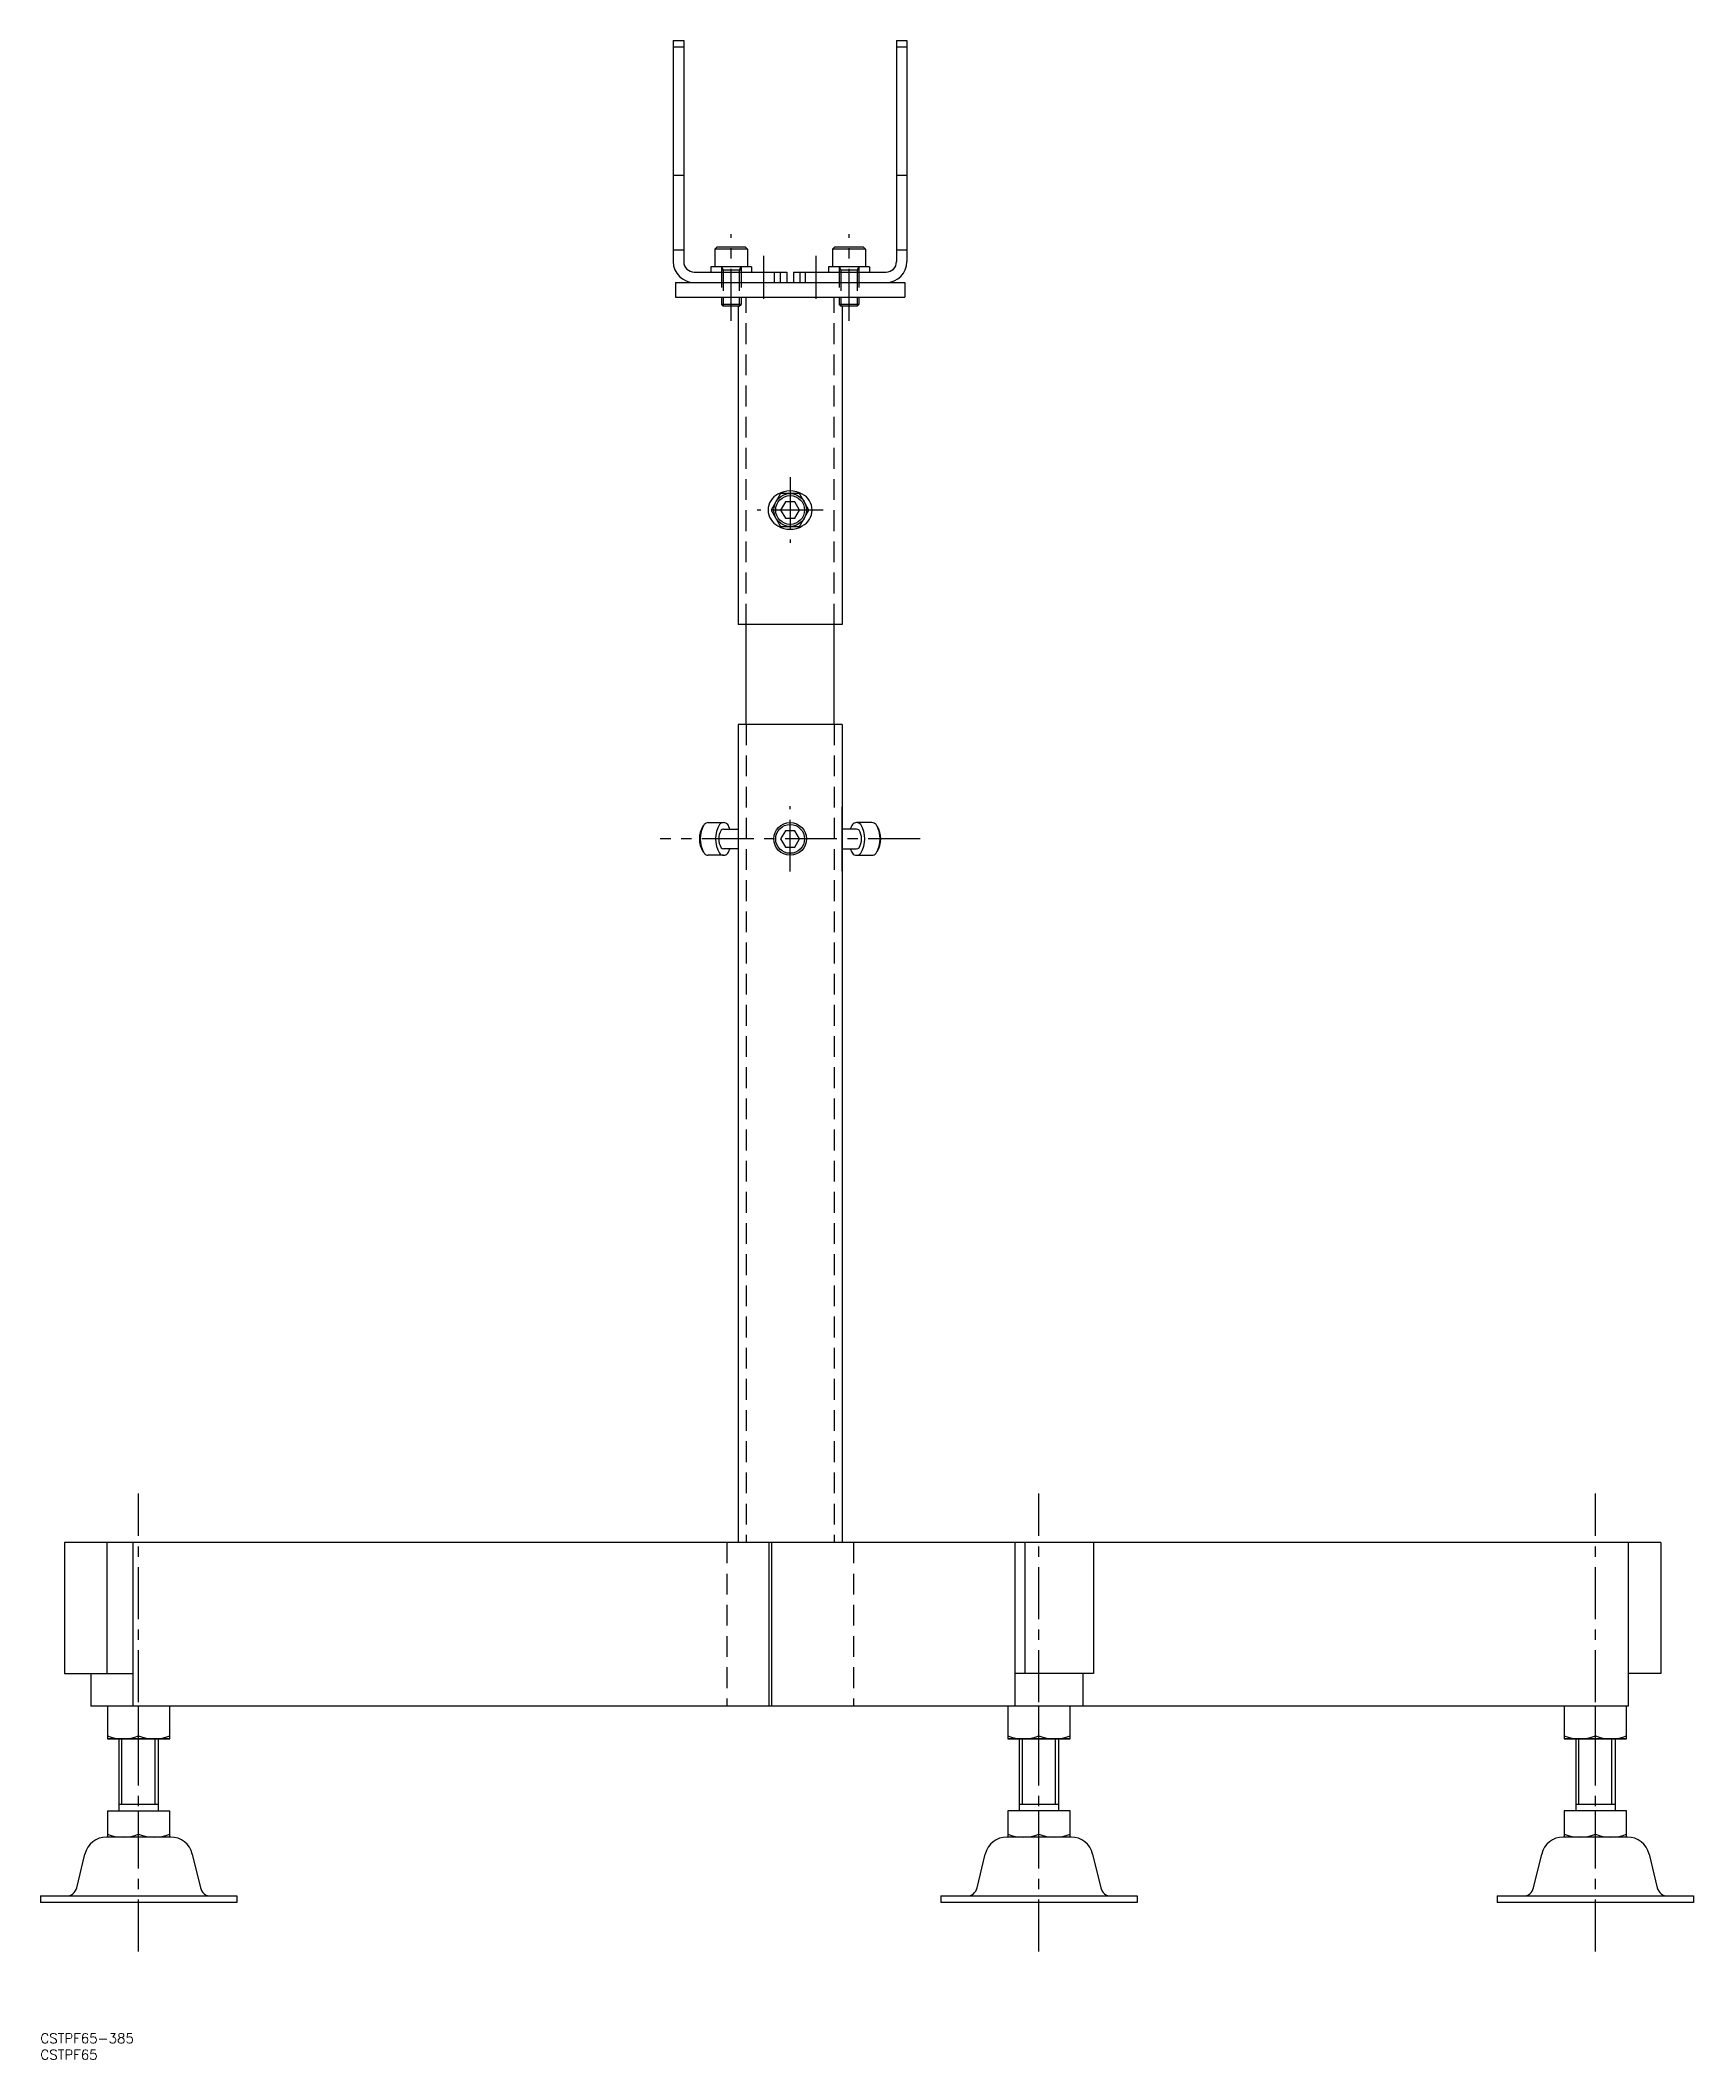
# Model space of a CAD drawing. Extents: x 0 to 1220, y -8 to 1248.
# Drawn here: x 0 to 505, y -8 to 609 of the extents above; entities that cross this region are included whole.
import ezdxf

# ---------------------------------------------------------------- set-up
doc = ezdxf.new("R2010")
doc.units = 0
doc.header["$LTSCALE"] = 0.5
doc.linetypes.add('CENTER', pattern=[50.8, 31.75, -6.35, 6.35, -6.35])
doc.linetypes.add('DASHED', pattern=[19.05, 12.7, -6.35])
doc.layers.get('0').update_dxf_attribs({"linetype": 'CONTINUOUS'})
doc.layers.add('CENTER', color=1, linetype='CENTER')
doc.styles.get("Standard").update_dxf_attribs({"font": 'txt.shx', "height": 10, "bigfont": 'bigfont.shx'})

# ---------------------------------------------------------------- blocks, each defined once
blk = doc.blocks.new('*U96')
at = {"color": 7, "linetype": 'CONTINUOUS'}
blk.add_text('CSTPF65-385', height=3, dxfattribs=at).set_placement((0, -3))
blk = doc.blocks.new('*U97')
at = {"color": 7, "linetype": 'CONTINUOUS'}
blk.add_text('CSTPF65', height=3, dxfattribs=at).set_placement((0, -8))

msp = doc.modelspace()

# ---------------------------------------------------------------- linework, layer by layer
at = {"color": 7, "linetype": 'CONTINUOUS'}
for p, q in [((193.32, 609), (193.32, 541.4)), ((193.32, 609), (196.52, 609)), ((193.32, 607), (196.52, 607)), ((196.52, 609), (196.52, 541.4)), ((261.52, 609), (261.52, 541.4)), ((261.52, 609), (264.72, 609)), ((261.52, 607), (264.72, 607)), ((264.72, 609), (264.72, 541.4)), ((193.32, 567.8), (196.52, 567.8)), ((261.52, 567.8), (264.72, 567.8)), ((193.32, 545), (196.52, 545)), ((206.62, 545.8), (206.02, 545.2)), ((206.02, 545.2), (206.02, 539.8)), ((216.02, 545.2), (206.02, 545.2)), ((215.42, 545.8), (206.62, 545.8)), ((215.42, 545.8), (216.02, 545.2)), ((216.02, 545.2), (216.02, 539.8)), ((242.62, 545.8), (242.02, 545.2)), ((242.02, 545.2), (242.02, 539.8)), ((252.02, 545.2), (242.02, 545.2)), ((251.42, 545.8), (242.62, 545.8)), ((251.42, 545.8), (252.02, 545.2)), ((252.02, 545.2), (252.02, 539.8)), ((261.52, 545), (264.72, 545)), ((199.72, 538.2), (228.02, 538.2)), ((217.27, 539.8), (204.77, 539.8)), ((204.77, 539.8), (204.77, 538.2)), ((217.27, 539.8), (217.27, 538.2)), ((226.02, 538.2), (226.02, 535)), ((228.02, 538.2), (228.02, 535)), ((230.02, 538.2), (230.02, 535)), ((230.02, 538.2), (258.32, 538.2)), ((232.02, 538.2), (232.02, 535)), ((253.27, 539.8), (240.77, 539.8)), ((240.77, 539.8), (240.77, 538.2)), ((253.27, 539.8), (253.27, 538.2)), ((194.02, 535), (264.02, 535)), ((194.02, 535), (194.02, 530.5)), ((264.02, 535), (264.02, 530.5)), ((194.02, 530.5), (264.02, 530.5)), ((208.02, 530.5), (208.02, 528.34)), ((208.02, 530.5), (208.02, 528.34)), ((214.02, 528.34), (208.02, 528.34)), ((208.02, 528.34), (208.56, 527.8)), ((214.02, 528.34), (208.02, 528.34)), ((208.02, 528.34), (208.56, 527.8)), ((213.48, 527.8), (208.56, 527.8)), ((213.48, 527.8), (208.56, 527.8)), ((213.12, 527.8), (213.12, 430.5)), ((213.48, 527.8), (214.02, 528.34)), ((213.48, 527.8), (214.02, 528.34)), ((214.02, 530.5), (214.02, 528.34)), ((214.02, 530.5), (214.02, 528.34)), ((244.02, 530.5), (244.02, 528.34)), ((244.02, 530.5), (244.02, 528.34)), ((250.02, 528.34), (244.02, 528.34)), ((244.02, 528.34), (244.56, 527.8)), ((250.02, 528.34), (244.02, 528.34)), ((244.02, 528.34), (244.56, 527.8)), ((244.56, 530.5), (249.48, 530.5)), ((249.48, 527.8), (244.56, 527.8)), ((249.48, 527.8), (244.56, 527.8)), ((244.92, 527.8), (244.92, 430.5)), ((249.48, 527.8), (250.02, 528.34)), ((249.48, 527.8), (250.02, 528.34)), ((250.02, 530.5), (250.02, 528.34)), ((250.02, 530.5), (250.02, 528.34)), ((226.13, 470.5), (223.24, 465.5)), ((231.9, 470.5), (226.13, 470.5)), ((234.79, 465.5), (231.9, 470.5)), ((223.24, 465.5), (226.13, 460.5)), ((227.57, 468), (226.13, 465.5)), ((226.13, 465.5), (227.57, 463)), ((230.46, 468), (227.57, 468)), ((227.57, 463), (230.46, 463)), ((231.9, 465.5), (230.46, 468)), ((230.46, 463), (231.9, 465.5)), ((231.9, 460.5), (234.79, 465.5)), ((226.13, 460.5), (231.9, 460.5)), ((244.92, 430.5), (213.12, 430.5)), ((215.57, 400), (215.57, 430.5)), ((242.47, 400), (242.47, 430.5)), ((213.12, 400), (213.12, 150)), ((244.92, 400), (213.12, 400)), ((244.92, 400), (244.92, 150)), ((244.92, 355.19), (244.92, 374.81)), ((204.03, 370), (208.63, 370)), ((208.71, 368), (213.12, 368)), ((227.57, 367.5), (226.13, 365)), ((226.13, 365), (227.57, 362.5)), ((230.46, 367.5), (227.57, 367.5)), ((231.9, 365), (230.46, 367.5)), ((230.46, 362.5), (231.9, 365)), ((249.33, 368), (244.92, 368)), ((254, 370), (249.41, 370)), ((208.63, 360), (204.03, 360)), ((213.12, 362), (208.71, 362)), ((227.57, 362.5), (230.46, 362.5)), ((244.92, 362), (249.33, 362)), ((249.41, 360), (254, 360)), ((7.35, 150), (7.35, 110)), ((495.02, 150), (7.35, 150)), ((20.29, 150), (20.29, 110)), ((28.38, 100), (28.38, 150)), ((222.62, 100), (222.62, 150)), ((223.47, 100), (223.47, 150)), ((297.66, 150), (297.66, 100)), ((300.76, 150), (300.76, 110)), ((321.68, 150), (321.68, 110)), ((485.02, 150), (485.02, 100)), ((495.02, 150), (495.02, 110)), ((7.35, 110), (28.38, 110)), ((15.44, 110), (15.44, 100)), ((321.68, 110), (297.66, 110)), ((318.59, 100), (318.59, 110)), ((495.02, 110), (485.02, 110)), ((485.02, 100), (15.44, 100)), ((20.5, 100), (20.5, 90)), ((30, 90.9), (30, 100)), ((39.5, 90), (39.5, 100)), ((295.54, 100), (295.54, 90)), ((305.04, 90.9), (305.04, 100)), ((314.54, 90), (314.54, 100)), ((465.52, 100), (465.52, 90)), ((475.02, 90.9), (475.02, 100)), ((484.52, 90), (484.52, 100)), ((39.5, 90), (20.5, 90)), ((20.5, 90), (30, 90)), ((24, 90), (24, 68)), ((30, 90), (39.5, 90)), ((36, 90), (36, 68)), ((314.54, 90), (295.54, 90)), ((295.54, 90), (305.04, 90)), ((299.04, 90), (299.04, 68)), ((305.04, 90), (314.54, 90)), ((311.04, 90), (311.04, 68)), ((484.52, 90), (465.52, 90)), ((465.52, 90), (475.02, 90)), ((469.02, 90), (469.02, 68)), ((469.02, 86.75), (469.02, 86.75)), ((475.02, 90), (484.52, 90)), ((481.02, 90), (481.02, 68)), ((299.04, 80.5), (299.04, 80.5)), ((469.02, 80.5), (469.02, 80.5)), ((20.5, 68), (20.5, 60)), ((20.5, 68), (39.5, 68)), ((36, 70), (24, 70)), ((30, 60.9), (30, 68)), ((39.5, 60), (39.5, 68)), ((295.54, 68), (295.54, 60)), ((314.54, 68), (295.54, 68)), ((311.04, 70), (299.04, 70)), ((305.04, 60.9), (305.04, 68)), ((314.54, 60), (314.54, 68)), ((465.52, 68), (465.52, 60)), ((484.52, 68), (465.52, 68)), ((481.02, 70), (469.02, 70)), ((475.02, 60.9), (475.02, 68)), ((484.52, 60), (484.52, 68)), ((39.8, 60), (20.2, 60)), ((314.83, 60), (295.24, 60)), ((484.82, 60), (465.22, 60)), ((11.09, 44.45), (13.59, 54.8)), ((46.41, 54.8), (48.91, 44.45)), ((286.13, 44.45), (288.63, 54.8)), ((321.44, 54.8), (323.94, 44.45)), ((456.11, 44.45), (458.61, 54.8)), ((491.43, 54.8), (493.93, 44.45)), ((0, 42), (60, 42)), ((0, 42), (0, 40)), ((60, 40), (0, 40)), ((60, 42), (60, 40)), ((275.04, 42), (335.04, 42)), ((275.04, 42), (275.04, 40)), ((335.04, 40), (275.04, 40)), ((335.04, 42), (335.04, 40)), ((445.02, 42), (505.02, 42)), ((445.02, 42), (445.02, 40)), ((505.02, 40), (445.02, 40)), ((505.02, 42), (505.02, 40))]:
    msp.add_line(p, q, dxfattribs=at)
at = {"color": 3, "linetype": 'DASHED'}
for p, q in [((208.02, 539.8), (208.02, 530.5)), ((208.02, 539.8), (208.56, 538.86)), ((208.02, 538.86), (214.02, 538.86)), ((208.56, 538.86), (208.56, 530.5)), ((214.02, 539.8), (213.48, 538.86)), ((213.48, 538.86), (213.48, 530.5)), ((214.02, 539.8), (214.02, 530.5)), ((224.27, 535), (224.27, 538.2)), ((233.77, 535), (233.77, 538.2)), ((244.02, 539.8), (244.02, 530.5)), ((244.02, 539.8), (244.56, 538.86)), ((244.02, 538.86), (250.02, 538.86)), ((244.56, 538.86), (244.56, 530.5)), ((250.02, 539.8), (249.48, 538.86)), ((249.48, 538.86), (249.48, 530.5)), ((250.02, 539.8), (250.02, 530.5)), ((215.57, 430.5), (215.57, 530.5)), ((242.47, 430.5), (242.47, 530.5)), ((215.57, 400), (215.57, 150)), ((242.47, 400), (242.47, 150)), ((209.67, 150), (209.67, 100)), ((248.37, 150), (248.37, 100))]:
    msp.add_line(p, q, dxfattribs=at)
at = {"color": 3, "linetype": 'CONTINUOUS'}
for p, q in [((208.56, 530.5), (208.56, 527.8)), ((208.56, 530.5), (208.56, 527.8)), ((213.48, 530.5), (213.48, 527.8)), ((213.48, 530.5), (213.48, 527.8)), ((244.56, 530.5), (244.56, 527.8)), ((244.56, 530.5), (244.56, 527.8)), ((249.48, 530.5), (249.48, 527.8)), ((249.48, 530.5), (249.48, 527.8)), ((24.92, 70), (24.92, 90)), ((35.03, 70), (35.03, 90)), ((299.96, 70), (299.96, 90)), ((310.06, 70), (310.06, 90)), ((469.94, 70), (469.94, 90)), ((480.04, 70), (480.04, 90))]:
    msp.add_line(p, q, dxfattribs=at)
at = {"color": 7, "linetype": 'CONTINUOUS'}
for centre, radius in [((229.02, 465.5), 5), ((229.02, 465.5), 4.4), ((229.02, 365), 5), ((229.02, 365), 4.4)]:
    msp.add_circle(centre, radius, dxfattribs=at)
for centre, radius, start, end in [((199.72, 541.4), 6.4, 180, 270), ((199.72, 541.4), 3.2, 180, 270), ((258.32, 541.4), 6.4, 270, 0), ((258.32, 541.4), 3.2, 270, 0), ((227.7, 465.5), 5.41, 116.46785, 243.53215), ((229.02, 464), 7.35, 59.52674, 120.47326), ((230.33, 465.5), 5.41, 296.46785, 63.53215), ((229.02, 466.95), 7.32, 239.36427, 300.63573), ((208.69, 365), 7.38, 148.5055, 211.4945), ((209.92, 365), 8.39, 148.5055, 211.4945), ((203.51, 367.99), 1.41, 132.1122, 142.10307), ((204.03, 368.4), 1.6, 90, 142.10307), ((214.63, 365), 8.42, 148.68011, 211.31989), ((212.54, 365), 5.33, 149.65724, 210.34276), ((208.71, 368.4), 1.6, 38.31043, 142.32425), ((208.71, 366.88), 1.12, 90, 133.60455), ((202.85, 365), 8.36, 21.03422, 31.70927), ((255.18, 365), 8.36, 148.29073, 158.96578), ((249.33, 368.4), 1.6, 37.67575, 141.68957), ((249.33, 366.88), 1.12, 46.39545, 90), ((245.5, 365), 5.33, 329.65724, 30.34276), ((243.4, 365), 8.42, 328.68011, 31.31989), ((254, 368.4), 1.6, 37.89693, 90), ((248.12, 365), 8.39, 328.5055, 31.4945), ((254.52, 367.99), 1.41, 37.89693, 47.8878), ((249.34, 365), 7.38, 328.5055, 31.4945), ((203.51, 362.01), 1.41, 217.89693, 227.8878), ((204.03, 361.6), 1.6, 217.89693, 270), ((208.71, 361.6), 1.6, 217.67575, 321.68957), ((208.71, 363.12), 1.12, 226.39545, 270), ((202.85, 365), 8.36, 328.29073, 338.96578), ((255.18, 365), 8.36, 201.03422, 211.70927), ((249.33, 361.6), 1.6, 218.31043, 322.32425), ((249.33, 363.12), 1.12, 270, 313.60455), ((254, 361.6), 1.6, 270, 322.10307), ((254.52, 362.01), 1.41, 312.1122, 322.10307), ((25.25, 103), 13, 248.56458, 291.43542), ((34.75, 103), 13, 248.56458, 291.43542), ((300.29, 103), 13, 248.56458, 291.43542), ((309.79, 103), 13, 248.56458, 291.43542), ((470.27, 103), 13, 248.56458, 291.43542), ((479.77, 103), 13, 248.56458, 291.43542), ((20.2, 53.2), 6.8, 90, 166.41401), ((25.25, 73), 13, 248.56458, 291.43542), ((34.75, 73), 13, 248.56458, 291.43542), ((39.8, 53.2), 6.8, 13.58599, 90), ((295.24, 53.2), 6.8, 90, 166.41401), ((300.29, 73), 13, 248.56458, 291.43542), ((309.79, 73), 13, 248.56458, 291.43542), ((314.83, 53.2), 6.8, 13.58599, 90), ((465.22, 53.2), 6.8, 90, 166.41401), ((470.27, 73), 13, 248.56458, 291.43542), ((479.77, 73), 13, 248.56458, 291.43542), ((484.82, 53.2), 6.8, 13.58599, 90), ((7.98, 45.2), 3.2, 270, 346.41401), ((52.02, 45.2), 3.2, 193.58599, 270), ((283.02, 45.2), 3.2, 270, 346.41401), ((327.06, 45.2), 3.2, 193.58599, 270), ((453, 45.2), 3.2, 270, 346.41401), ((497.04, 45.2), 3.2, 193.58599, 270)]:
    msp.add_arc(centre, radius, start, end, dxfattribs=at)
at = {"layer": 'CENTER', "color": 1, "linetype": 'CENTER'}
for p, q in [((211.02, 523.28), (211.02, 549.8)), ((247.02, 523.28), (247.02, 549.8)), ((221.02, 530), (221.02, 543.2)), ((237.02, 530), (237.02, 543.2)), ((229.02, 475.57), (229.02, 455.43)), ((239.09, 465.5), (218.95, 465.5)), ((229.02, 355), (229.02, 375)), ((268.74, 365), (189.3, 365)), ((30, 25), (30, 165)), ((305.04, 25), (305.04, 165)), ((475.02, 25), (475.02, 165))]:
    msp.add_line(p, q, dxfattribs=at)

# ---------------------------------------------------------------- block references
at = {"color": 7, "linetype": 'CONTINUOUS'}
for name in ['*U96', '*U97']:
    msp.add_blockref(name, (0, 0), dxfattribs=at)

doc.saveas('drawing.dxf')
